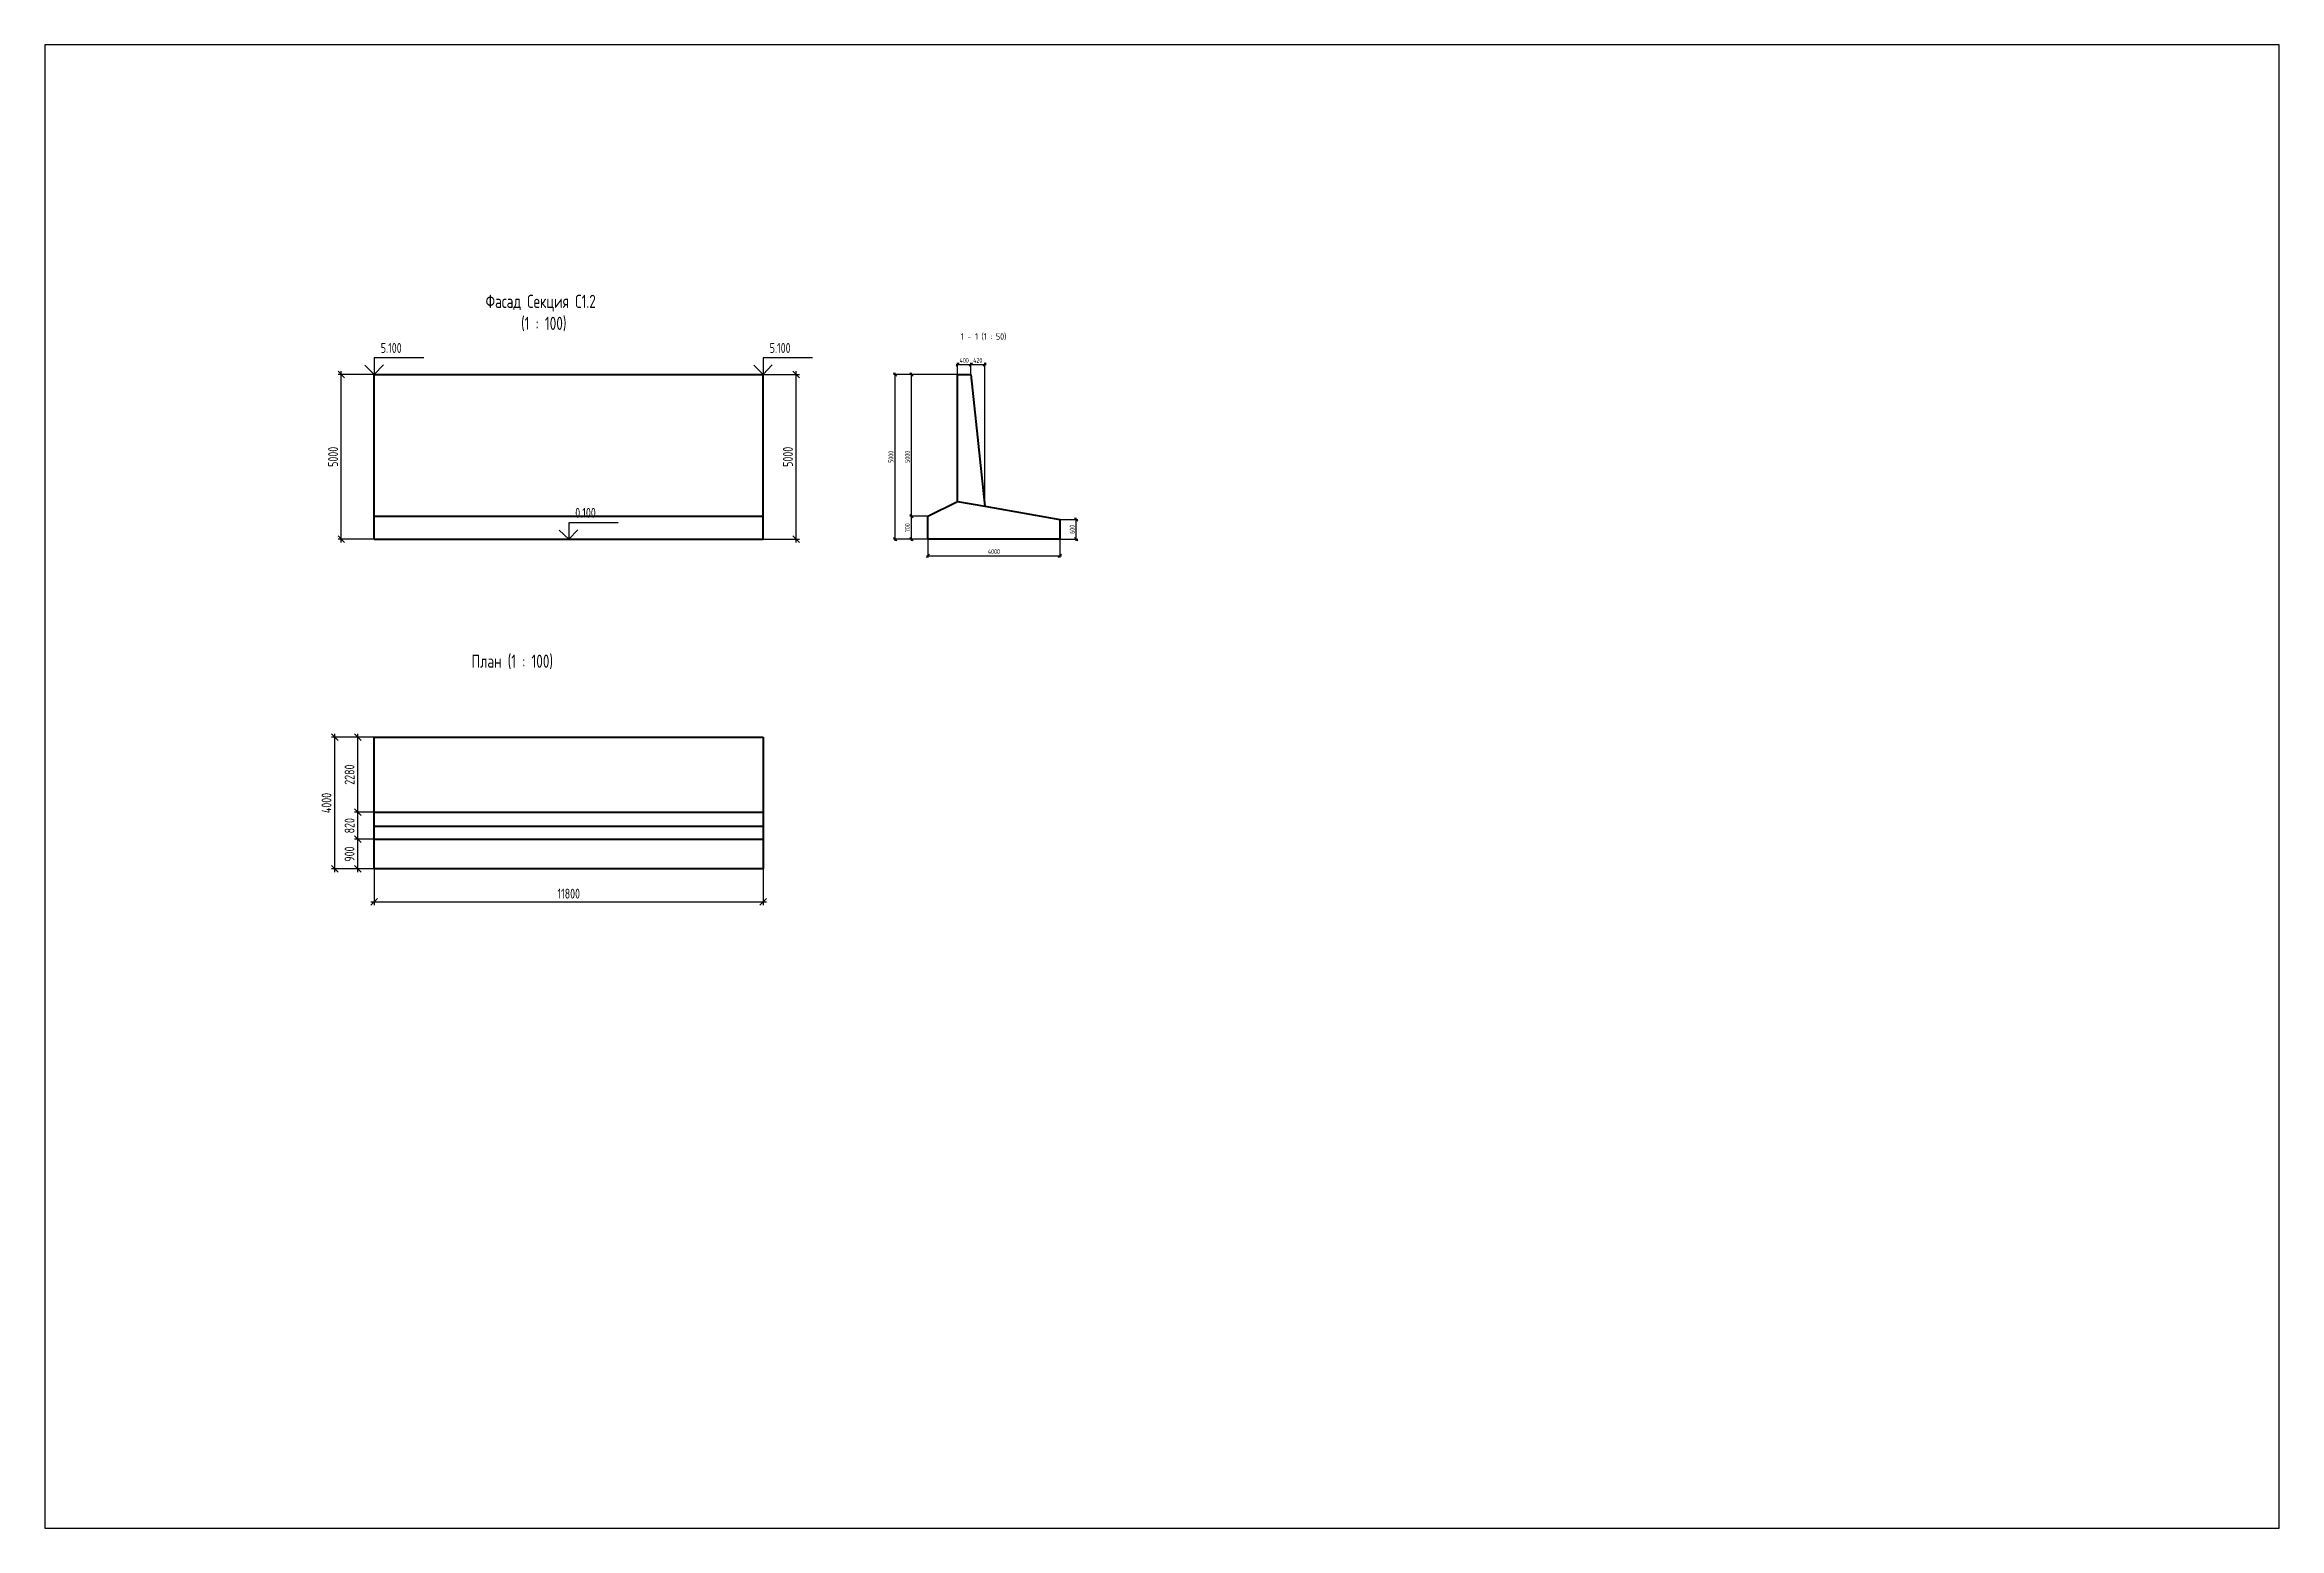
# Model space of a CAD drawing. Header units: millimetres. Extents: x -5073 to 1141180, y -2035460 to 62336.
# Drawn here: x 988380 to 1056180, y -29900 to 15100 of the extents above; entities that cross this region are included whole.
import ezdxf
from ezdxf.enums import TextEntityAlignment as Align

# ---------------------------------------------------------------- set-up
doc = ezdxf.new("R2010")
doc.units = ezdxf.units.MM
doc.layers.add('Contur', color=40, linetype='Continuous', lineweight=40)
doc.layers.add('Notes', color=1, linetype='Continuous', plot=False)
doc.layers.add('Size', color=142, linetype='Continuous')
doc.layers.add('Text_B', color=11, linetype='Continuous')
doc.styles.add('RS 0.7', font='romans.shx', dxfattribs={"width": 0.7})
doc.styles.add('RS0.7', font='romans.shx', dxfattribs={"width": 0.7})
doc.dimstyles.new('LIN100', dxfattribs={"dimscale": 100, "dimtxt": 3, "dimasz": 2, "dimexe": 1, "dimexo": 0, "dimgap": 1, "dimtad": 1, "dimdec": 1, "dimrnd": 1, "dimzin": 9, "dimdsep": 46, "dimtxsty": 'RS0.7', "dimblk1": 'OBLIQUE', "dimblk2": 'OBLIQUE', "dimsah": 1, "dimcen": 2, "dimdle": 1, "dimclrd": 256, "dimclre": 256, "dimclrt": 7, "dimazin": 2, "dimtfac": 2.5, "dimtdec": 1, "dimtmove": 0, "dimatfit": 3, "dimfxl": 1, "dimtolj": 1, "dimtzin": 12, "dimlwd": -1, "dimlwe": -1, "dimarcsym": 0})
doc.dimstyles.new('LIN50', dxfattribs={"dimscale": 50, "dimtxt": 3, "dimasz": 2, "dimexe": 1, "dimexo": 0, "dimgap": 1, "dimtad": 1, "dimdec": 1, "dimrnd": 1, "dimzin": 9, "dimdsep": 46, "dimtxsty": 'RS0.7', "dimblk1": 'OBLIQUE', "dimblk2": 'OBLIQUE', "dimsah": 1, "dimcen": 2, "dimdle": 1, "dimclrd": 256, "dimclre": 256, "dimclrt": 7, "dimazin": 2, "dimtfac": 2.5, "dimtdec": 1, "dimtmove": 0, "dimatfit": 3, "dimfxl": 1, "dimtolj": 1, "dimtzin": 12, "dimlwd": -1, "dimlwe": -1, "dimarcsym": 0})

msp = doc.modelspace()

# ---------------------------------------------------------------- texts
at = {"layer": 'Text_B', "style": 'RS0.7'}
for s, insert, char_height, attachment_point in [('Фасад Секция С1.2^J (1 : 100)', (1003429.9, 6961.9), 400, 5), ('1 - 1 (1 : 50)', (1016179.9, 6350), 200, 1), ('План (1 : 100)', (1001329.9, -3400), 400, 1)]:
    msp.add_mtext(s, dxfattribs=dict(at, insert=insert, char_height=char_height, attachment_point=attachment_point))

# ---------------------------------------------------------------- blocks, each defined once
blk = doc.blocks.new('_Oblique')
at = {"color": 0, "lineweight": -2}
blk.add_line((-0.5, -0.5), (0.5, 0.5), dxfattribs=at)
blk = doc.blocks.new('*D1443')
at = {"layer": 'Defpoints', "color": 0, "transparency": 16777216}
for p in [(997380, 5100), (998380, 5100), (998380, 100)]:
    blk.add_point(p, dxfattribs=at)
at = {"layer": 'Size', "transparency": 16777216}
for p, q in [((998380, 5100), (997280, 5100)), ((997380, 0), (997380, 5200)), ((998380, 100), (997280, 100))]:
    blk.add_line(p, q, dxfattribs=at)
at = {"layer": 'Size', "transparency": 16777216, "xscale": 200, "yscale": 200, "zscale": 200}
for p, rotation in [((997380, 5100), 90), ((997380, 100), 270)]:
    blk.add_blockref('_Oblique', p, dxfattribs=dict(at, rotation=rotation))
at = {"layer": 'Size', "color": 7, "transparency": 16777216, "insert": (997130, 2600), "char_height": 300, "attachment_point": 5, "rotation": 90, "style": 'RS0.7'}
blk.add_mtext('\\A1;5000', dxfattribs=at)
blk = doc.blocks.new('*D1444')
at = {"layer": 'Defpoints', "color": 0, "transparency": 16777216}
for p in [(1010180, 5100), (1011180, 5100), (1010180, 100)]:
    blk.add_point(p, dxfattribs=at)
at = {"layer": 'Size', "transparency": 16777216}
for p, q in [((1010180, 5100), (1011280, 5100)), ((1011180, 0), (1011180, 5200)), ((1010180, 100), (1011280, 100))]:
    blk.add_line(p, q, dxfattribs=at)
at = {"layer": 'Size', "transparency": 16777216, "xscale": 200, "yscale": 200, "zscale": 200}
for p, rotation in [((1011180, 5100), 90), ((1011180, 100), 270)]:
    blk.add_blockref('_Oblique', p, dxfattribs=dict(at, rotation=rotation))
at = {"layer": 'Size', "color": 7, "transparency": 16777216, "insert": (1010930, 2600), "char_height": 300, "attachment_point": 5, "rotation": 90, "style": 'RS0.7'}
blk.add_mtext('\\A1;5000', dxfattribs=at)
blk = doc.blocks.new('*D1445')
at = {"layer": 'Defpoints', "color": 0, "transparency": 16777216}
for p in [(998380, -9900), (1010180, -9900), (1010180, -10900)]:
    blk.add_point(p, dxfattribs=at)
at = {"layer": 'Size', "transparency": 16777216}
for p, q in [((998380, -9900), (998380, -11000)), ((1010180, -9900), (1010180, -11000)), ((998280, -10900), (1010280, -10900))]:
    blk.add_line(p, q, dxfattribs=at)
at = {"layer": 'Size', "transparency": 16777216, "xscale": 200, "yscale": 200, "zscale": 200, "rotation": 180}
blk.add_blockref('_Oblique', (998380, -10900), dxfattribs=at)
at = {"layer": 'Size', "transparency": 16777216, "xscale": 200, "yscale": 200, "zscale": 200}
blk.add_blockref('_Oblique', (1010180, -10900), dxfattribs=at)
at = {"layer": 'Size', "color": 7, "transparency": 16777216, "insert": (1004280, -10650), "char_height": 300, "attachment_point": 5, "style": 'RS0.7'}
blk.add_mtext('\\A1;11800', dxfattribs=at)
blk = doc.blocks.new('*D1446')
at = {"layer": 'Defpoints', "color": 0, "transparency": 16777216}
for p in [(997180, -5900), (998380, -5900), (998380, -9900)]:
    blk.add_point(p, dxfattribs=at)
at = {"layer": 'Size', "transparency": 16777216}
for p, q in [((998380, -5900), (997080, -5900)), ((997180, -10000), (997180, -5800)), ((998380, -9900), (997080, -9900))]:
    blk.add_line(p, q, dxfattribs=at)
at = {"layer": 'Size', "transparency": 16777216, "xscale": 200, "yscale": 200, "zscale": 200}
for p, rotation in [((997180, -5900), 90), ((997180, -9900), 270)]:
    blk.add_blockref('_Oblique', p, dxfattribs=dict(at, rotation=rotation))
at = {"layer": 'Size', "color": 7, "transparency": 16777216, "insert": (996930, -7900), "char_height": 300, "attachment_point": 5, "rotation": 90, "style": 'RS0.7'}
blk.add_mtext('\\A1;4000', dxfattribs=at)
blk = doc.blocks.new('*D1447')
at = {"layer": 'Defpoints', "color": 0, "transparency": 16777216}
for p in [(997880, -9000), (998380, -9000), (998380, -9900)]:
    blk.add_point(p, dxfattribs=at)
at = {"layer": 'Size', "transparency": 16777216}
for p, q in [((998380, -9000), (997780, -9000)), ((997880, -10000), (997880, -8900)), ((998380, -9900), (997780, -9900))]:
    blk.add_line(p, q, dxfattribs=at)
at = {"layer": 'Size', "transparency": 16777216, "xscale": 200, "yscale": 200, "zscale": 200}
for p, rotation in [((997880, -9000), 90), ((997880, -9900), 270)]:
    blk.add_blockref('_Oblique', p, dxfattribs=dict(at, rotation=rotation))
at = {"layer": 'Size', "color": 7, "transparency": 16777216, "insert": (997630, -9450), "char_height": 300, "attachment_point": 5, "rotation": 90, "style": 'RS0.7'}
blk.add_mtext('\\A1;900', dxfattribs=at)
blk = doc.blocks.new('*D1448')
at = {"layer": 'Defpoints', "color": 0, "transparency": 16777216}
for p in [(997880, -8180), (998380, -8180), (998380, -9000)]:
    blk.add_point(p, dxfattribs=at)
at = {"layer": 'Size', "transparency": 16777216}
for p, q in [((997880, -9100), (997880, -8080)), ((998380, -8180), (997780, -8180)), ((998380, -9000), (997780, -9000))]:
    blk.add_line(p, q, dxfattribs=at)
at = {"layer": 'Size', "transparency": 16777216, "xscale": 200, "yscale": 200, "zscale": 200}
for p, rotation in [((997880, -8180), 90), ((997880, -9000), 270)]:
    blk.add_blockref('_Oblique', p, dxfattribs=dict(at, rotation=rotation))
at = {"layer": 'Size', "color": 7, "transparency": 16777216, "insert": (997630, -8590), "char_height": 300, "attachment_point": 5, "rotation": 90, "style": 'RS0.7'}
blk.add_mtext('\\A1;820', dxfattribs=at)
blk = doc.blocks.new('*D1449')
at = {"layer": 'Defpoints', "color": 0, "transparency": 16777216}
for p in [(997880, -5900), (998380, -5900), (998380, -8180)]:
    blk.add_point(p, dxfattribs=at)
at = {"layer": 'Size', "transparency": 16777216}
for p, q in [((998380, -5900), (997780, -5900)), ((997880, -8280), (997880, -5800)), ((998380, -8180), (997780, -8180))]:
    blk.add_line(p, q, dxfattribs=at)
at = {"layer": 'Size', "transparency": 16777216, "xscale": 200, "yscale": 200, "zscale": 200}
for p, rotation in [((997880, -5900), 90), ((997880, -8180), 270)]:
    blk.add_blockref('_Oblique', p, dxfattribs=dict(at, rotation=rotation))
at = {"layer": 'Size', "color": 7, "transparency": 16777216, "insert": (997630, -7040), "char_height": 300, "attachment_point": 5, "rotation": 90, "style": 'RS0.7'}
blk.add_mtext('\\A1;2280', dxfattribs=at)
blk = doc.blocks.new('*D1450')
at = {"layer": 'Defpoints', "color": 0, "transparency": 16777216}
for p in [(1014680, 5100), (1016080, 5100), (1015180, 100)]:
    blk.add_point(p, dxfattribs=at)
at = {"layer": 'Size', "transparency": 16777216}
for p, q in [((1016080, 5100), (1014630, 5100)), ((1014680, 50), (1014680, 5150)), ((1015180, 100), (1014630, 100))]:
    blk.add_line(p, q, dxfattribs=at)
at = {"layer": 'Size', "transparency": 16777216, "xscale": 100, "yscale": 100, "zscale": 100}
for p, rotation in [((1014680, 5100), 90), ((1014680, 100), 270)]:
    blk.add_blockref('_Oblique', p, dxfattribs=dict(at, rotation=rotation))
at = {"layer": 'Size', "color": 7, "transparency": 16777216, "insert": (1014555, 2600), "char_height": 150, "attachment_point": 5, "rotation": 90, "style": 'RS0.7'}
blk.add_mtext('\\A1;5000', dxfattribs=at)
blk = doc.blocks.new('*D1451')
at = {"layer": 'Defpoints', "color": 0, "transparency": 16777216}
for p in [(1015180, 100), (1019180, 100), (1019180, -400)]:
    blk.add_point(p, dxfattribs=at)
at = {"layer": 'Size', "transparency": 16777216}
for p, q in [((1015180, 100), (1015180, -450)), ((1019180, 100), (1019180, -450)), ((1015130, -400), (1019230, -400))]:
    blk.add_line(p, q, dxfattribs=at)
at = {"layer": 'Size', "transparency": 16777216, "xscale": 100, "yscale": 100, "zscale": 100, "rotation": 180}
blk.add_blockref('_Oblique', (1015180, -400), dxfattribs=at)
at = {"layer": 'Size', "transparency": 16777216, "xscale": 100, "yscale": 100, "zscale": 100}
blk.add_blockref('_Oblique', (1019180, -400), dxfattribs=at)
at = {"layer": 'Size', "color": 7, "transparency": 16777216, "insert": (1017180, -275), "char_height": 150, "attachment_point": 5, "style": 'RS0.7'}
blk.add_mtext('\\A1;4000', dxfattribs=at)
blk = doc.blocks.new('*D1452')
at = {"layer": 'Defpoints', "color": 0, "transparency": 16777216}
for p in [(1014180, 5100), (1016080, 5100), (1015180, 100)]:
    blk.add_point(p, dxfattribs=at)
at = {"layer": 'Size', "transparency": 16777216}
for p, q in [((1016080, 5100), (1014130, 5100)), ((1014180, 50), (1014180, 5150)), ((1015180, 100), (1014130, 100))]:
    blk.add_line(p, q, dxfattribs=at)
at = {"layer": 'Size', "transparency": 16777216, "xscale": 100, "yscale": 100, "zscale": 100}
for p, rotation in [((1014180, 5100), 90), ((1014180, 100), 270)]:
    blk.add_blockref('_Oblique', p, dxfattribs=dict(at, rotation=rotation))
at = {"layer": 'Size', "color": 7, "transparency": 16777216, "insert": (1014055, 2600), "char_height": 150, "attachment_point": 5, "rotation": 90, "style": 'RS0.7'}
blk.add_mtext('\\A1;5000', dxfattribs=at)
blk = doc.blocks.new('*D1453')
at = {"layer": 'Defpoints', "color": 0, "transparency": 16777216}
for p in [(1014680, 800), (1015180, 800), (1015180, 100)]:
    blk.add_point(p, dxfattribs=at)
at = {"layer": 'Size', "transparency": 16777216}
for p, q in [((1015180, 800), (1014630, 800)), ((1014680, 50), (1014680, 850)), ((1015180, 100), (1014630, 100))]:
    blk.add_line(p, q, dxfattribs=at)
at = {"layer": 'Size', "transparency": 16777216, "xscale": 100, "yscale": 100, "zscale": 100}
for p, rotation in [((1014680, 800), 90), ((1014680, 100), 270)]:
    blk.add_blockref('_Oblique', p, dxfattribs=dict(at, rotation=rotation))
at = {"layer": 'Size', "color": 7, "transparency": 16777216, "insert": (1014555, 450), "char_height": 150, "attachment_point": 5, "rotation": 90, "style": 'RS0.7'}
blk.add_mtext('\\A1;700', dxfattribs=at)
blk = doc.blocks.new('*D1454')
at = {"layer": 'Defpoints', "color": 0, "transparency": 16777216}
for p in [(1016080, 5100), (1016480, 5400), (1016480, 5100)]:
    blk.add_point(p, dxfattribs=at)
at = {"layer": 'Size', "transparency": 16777216}
for p, q in [((1016080, 5100), (1016080, 5450)), ((1016480, 5100), (1016480, 5450)), ((1016030, 5400), (1016530, 5400))]:
    blk.add_line(p, q, dxfattribs=at)
at = {"layer": 'Size', "transparency": 16777216, "xscale": 100, "yscale": 100, "zscale": 100, "rotation": 180}
blk.add_blockref('_Oblique', (1016080, 5400), dxfattribs=at)
at = {"layer": 'Size', "transparency": 16777216, "xscale": 100, "yscale": 100, "zscale": 100}
blk.add_blockref('_Oblique', (1016480, 5400), dxfattribs=at)
at = {"layer": 'Size', "color": 7, "transparency": 16777216, "insert": (1016280, 5525), "char_height": 150, "attachment_point": 5, "style": 'RS0.7'}
blk.add_mtext('\\A1;400', dxfattribs=at)
blk = doc.blocks.new('*D1455')
at = {"layer": 'Defpoints', "color": 0, "transparency": 16777216}
for p in [(1016480, 5100), (1016900, 5400), (1016900, 1100)]:
    blk.add_point(p, dxfattribs=at)
at = {"layer": 'Size', "transparency": 16777216}
for p, q in [((1016480, 5100), (1016480, 5450)), ((1016900, 1100), (1016900, 5450)), ((1016430, 5400), (1016950, 5400))]:
    blk.add_line(p, q, dxfattribs=at)
at = {"layer": 'Size', "transparency": 16777216, "xscale": 100, "yscale": 100, "zscale": 100, "rotation": 180}
blk.add_blockref('_Oblique', (1016480, 5400), dxfattribs=at)
at = {"layer": 'Size', "transparency": 16777216, "xscale": 100, "yscale": 100, "zscale": 100}
blk.add_blockref('_Oblique', (1016900, 5400), dxfattribs=at)
at = {"layer": 'Size', "color": 7, "transparency": 16777216, "insert": (1016690, 5525), "char_height": 150, "attachment_point": 5, "style": 'RS0.7'}
blk.add_mtext('\\A1;420', dxfattribs=at)
blk = doc.blocks.new('*D1456')
at = {"layer": 'Defpoints', "color": 0, "transparency": 16777216}
for p in [(1019180, 700), (1019680, 700), (1019180, 100)]:
    blk.add_point(p, dxfattribs=at)
at = {"layer": 'Size', "transparency": 16777216}
for p, q in [((1019180, 700), (1019730, 700)), ((1019680, 50), (1019680, 750)), ((1019180, 100), (1019730, 100))]:
    blk.add_line(p, q, dxfattribs=at)
at = {"layer": 'Size', "transparency": 16777216, "xscale": 100, "yscale": 100, "zscale": 100}
for p, rotation in [((1019680, 700), 90), ((1019680, 100), 270)]:
    blk.add_blockref('_Oblique', p, dxfattribs=dict(at, rotation=rotation))
at = {"layer": 'Size', "color": 7, "transparency": 16777216, "insert": (1019555, 400), "char_height": 150, "attachment_point": 5, "rotation": 90, "style": 'RS0.7'}
blk.add_mtext('\\A1;600', dxfattribs=at)
blk = doc.blocks.new('Otmetka')
at = {"lineweight": 25}
for p, q in [((0, 0), (-10, 0)), ((0, 5), (0, 0)), ((15, 5), (0, 5)), ((0, 0), (5, 0))]:
    blk.add_line(p, q, dxfattribs=at)
blk.add_lwpolyline([(-2.89, 2.77), (0, 0), (2.77, 2.89)], dxfattribs=at)
at = {"color": 7, "style": 'RS 0.7', "width": 0.7}
blk.add_attdef('+ОТМЕТКА', (1.97, 6.51), '', height=3, dxfattribs=at)
at = {"color": 7, "style": 'RS 0.7', "width": 0.7, "flags": 8}
blk.add_attdef('ПРИМЕЧАНИЕ', text='', height=3, dxfattribs=at).set_placement((1.97, 4.33), align=Align.TOP_LEFT)

# ---------------------------------------------------------------- dimensions: what is measured, and where the dimension line sits
at = {"layer": 'Size'}
for base, p1, p2, angle, dimstyle, picture, middle in [((1016479.9, 5400), (1016079.9, 5100), (1016479.9, 5100), 180, 'LIN50', '*D1454', (1016279.9, 5525)), ((1016899.9, 5400), (1016479.9, 5100), (1016899.9, 1100), 180, 'LIN50', '*D1455', (1016689.9, 5525)), ((997379.9, 5100), (998379.9, 100), (998379.9, 5100), 90, 'LIN100', '*D1443', (997129.9, 2600)), ((1011179.9, 5100), (1010179.9, 100), (1010179.9, 5100), 270, 'LIN100', '*D1444', (1010929.9, 2600)), ((1014179.9, 5100), (1015179.9, 100), (1016079.9, 5100), 90, 'LIN50', '*D1452', (1014054.9, 2600)), ((1014679.9, 5100), (1015179.9, 100), (1016079.9, 5100), 90, 'LIN50', '*D1450', (1014554.9, 2600)), ((1014679.9, 800), (1015179.9, 100), (1015179.9, 800), 90, 'LIN50', '*D1453', (1014554.9, 450)), ((1019679.9, 700), (1019179.9, 100), (1019179.9, 700), 270, 'LIN50', '*D1456', (1019554.9, 400)), ((997179.9, -5900), (998379.9, -9900), (998379.9, -5900), 90, 'LIN100', '*D1446', (996929.9, -7900)), ((997879.9, -5900), (998379.9, -8180), (998379.9, -5900), 90, 'LIN100', '*D1449', (997629.9, -7040)), ((997879.9, -8180), (998379.9, -9000), (998379.9, -8180), 90, 'LIN100', '*D1448', (997629.9, -8590)), ((997879.9, -9000), (998379.9, -9900), (998379.9, -9000), 90, 'LIN100', '*D1447', (997629.9, -9450))]:
    dim = msp.add_linear_dim(base=base, p1=p1, p2=p2, angle=angle, dimstyle=dimstyle, dxfattribs=at)
    dim.commit()
    dim.dimension.update_dxf_attribs({"geometry": picture, "text_midpoint": middle})
for base, p1, p2, dimstyle, picture, middle in [((1019179.9, -400), (1015179.9, 100), (1019179.9, 100), 'LIN50', '*D1451', (1017179.9, -275)), ((1010179.9, -10900), (998379.9, -9900), (1010179.9, -9900), 'LIN100', '*D1445', (1004279.9, -10650))]:
    dim = msp.add_linear_dim(base=base, p1=p1, p2=p2, dimstyle=dimstyle, dxfattribs=at)
    dim.commit()
    dim.dimension.update_dxf_attribs({"geometry": picture, "text_midpoint": middle})

# ---------------------------------------------------------------- linework, layer by layer
at = {"layer": 'Contur'}
for p, q in [((998379.9, 5100), (1010179.9, 5100)), ((998379.9, 100), (998379.9, 5100)), ((1010179.9, 100), (1010179.9, 5100)), ((1016079.9, 1245), (1016079.9, 5100)), ((1016079.9, 5100), (1016479.9, 5100)), ((1016479.9, 5100), (1016899.9, 1100)), ((998379.9, 800), (1010179.9, 800)), ((1015179.9, 800), (1016079.9, 1245)), ((1015179.9, 100), (1015179.9, 800)), ((1016079.9, 1245), (1016899.9, 1100)), ((1016899.9, 1100), (1019179.9, 700)), ((1019179.9, 700), (1019179.9, 100)), ((998379.9, 100), (1010179.9, 100)), ((1019179.9, 100), (1015179.9, 100)), ((998379.9, -9900), (998379.9, -5900)), ((998379.9, -5900), (1010179.9, -5900)), ((1010179.9, -5900), (1010179.9, -9900)), ((998379.9, -8180), (1010179.9, -8180)), ((998379.9, -8600), (1010179.9, -8600)), ((998379.9, -9000), (1010179.9, -9000)), ((1010179.9, -9900), (998379.9, -9900))]:
    msp.add_line(p, q, dxfattribs=at)
at = {"layer": 'Notes'}
for p, q in [((1056179.9, 15100), (988379.9, 15100)), ((988379.9, 15100), (988379.9, -29900)), ((1056179.9, -29900), (1056179.9, 15100)), ((988379.9, -29900), (1056179.9, -29900))]:
    msp.add_line(p, q, dxfattribs=at)

# ---------------------------------------------------------------- block references
at = {"layer": 'Size', "xscale": 100, "yscale": 100, "zscale": 100}
for p, values in [((998379.9, 5100), {'+ОТМЕТКА': '5.100'}), ((1010179.9, 5100), {'+ОТМЕТКА': '5.100'}), ((1004279.9, 100), {'+ОТМЕТКА': '0.100'})]:
    msp.add_blockref('Otmetka', p, dxfattribs=at).add_auto_attribs(values)

msp.set_redraw_order([(e.dxf.handle, doc.entitydb.next_handle()) for e in msp.query("TEXT MTEXT ATTDEF DIMENSION ARC_DIMENSION")])  # texts and dimensions are drawn at this point

doc.saveas('drawing.dxf')
